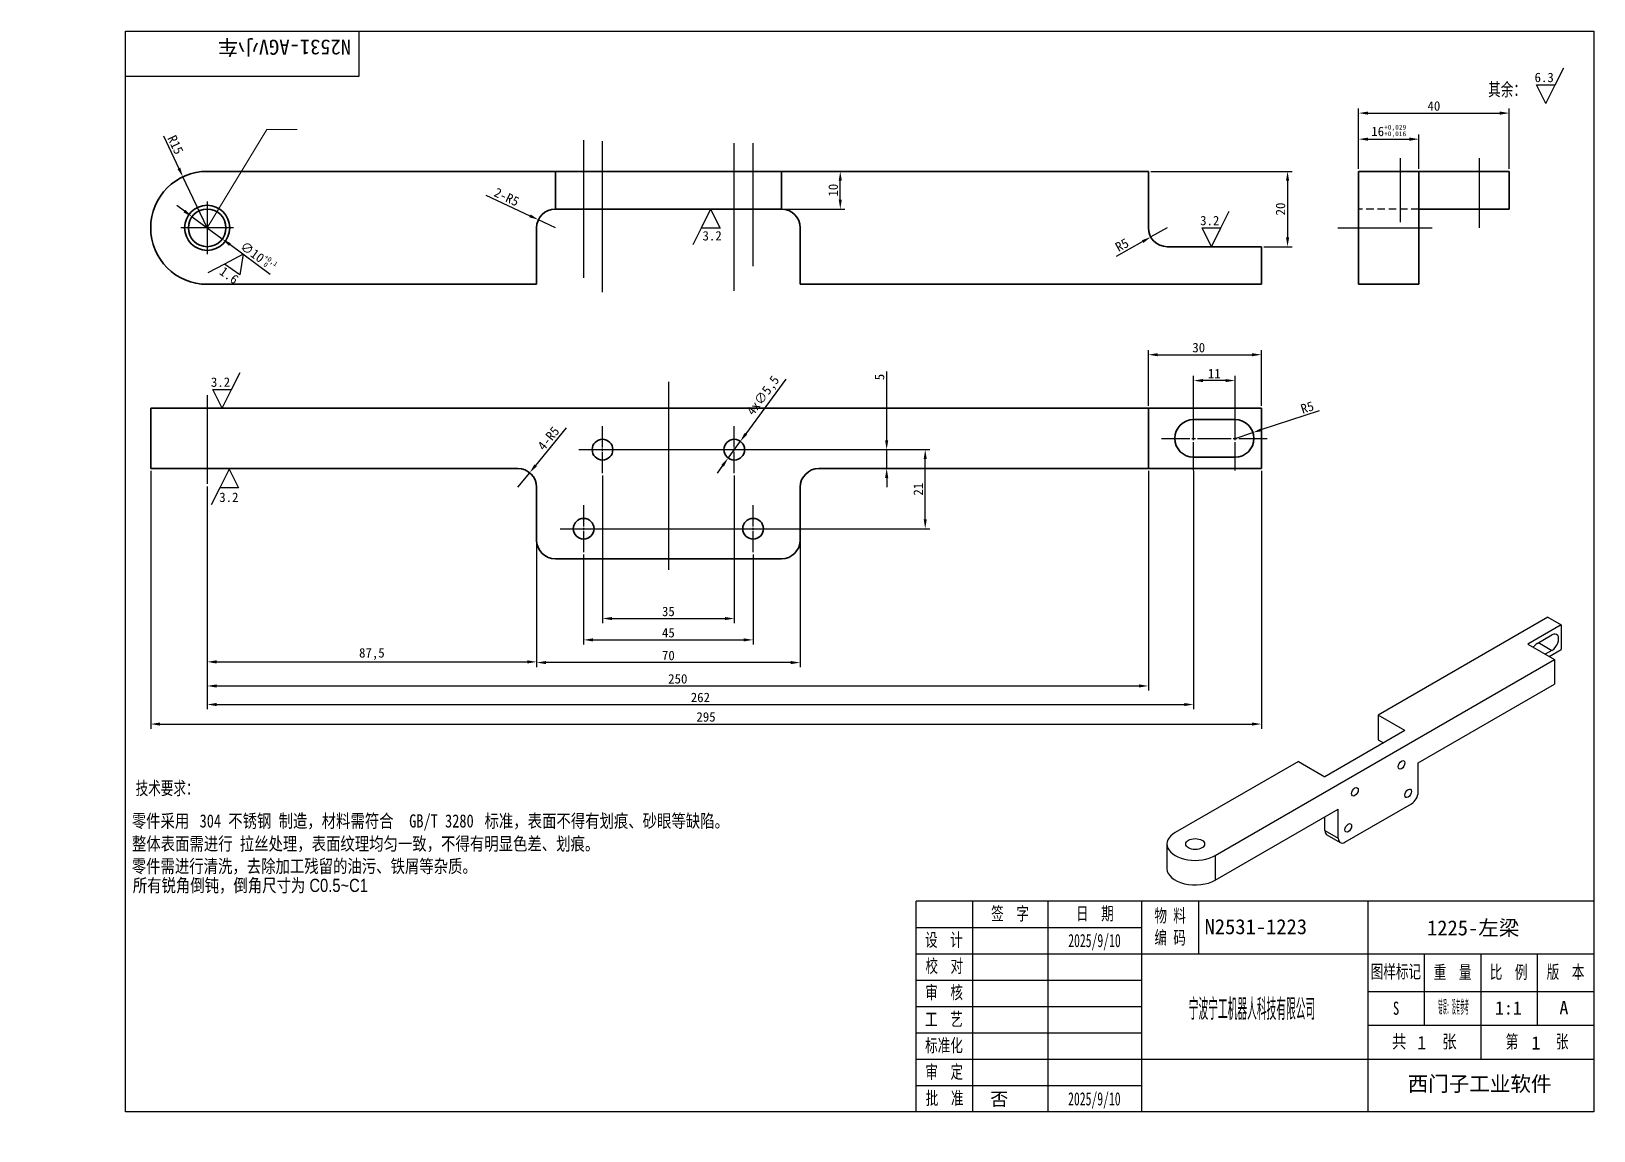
# Model space of a CAD drawing. Header units: millimetres. Extents: x 0 to 415, y 0 to 292.
import ezdxf
from ezdxf import colors
from ezdxf.entities.mleader import LeaderData, LeaderLine
from ezdxf.lldxf.tags import DXFTag
from ezdxf.math import Vec2, Vec3

# ---------------------------------------------------------------- set-up
doc = ezdxf.new("R2010")
doc.units = ezdxf.units.MM
doc.linetypes.add('JIS_02_2.0', pattern=[3, 2, -1])
for name, color, linetype in [('1225-左梁', 7, 'Continuous'), ('Default', 7, 'Continuous'), ('图框', 7, 'Continuous'), ('标注', 7, 'Continuous')]:
    doc.layers.add(name, color=color, linetype=linetype)
doc.styles.add('MtXpl_', font='SimSun.ttf')
doc.styles.add('SEACAD_Arial', font='arial.ttf', dxfattribs={"width": 0.8})
tags = doc.linetypes.add('CENTER2', pattern=[28.575, 19.05, -3.175, 3.175, -3.175]).pattern_tags.tags
tags[10:11] = [DXFTag(74, 4), DXFTag(75, 0), DXFTag(340, '0'), DXFTag(46, 0.0), DXFTag(50, 0.0), DXFTag(44, 0.0), DXFTag(45, 0.0)]
tags[8:9] = [DXFTag(74, 4), DXFTag(75, 0), DXFTag(340, '0'), DXFTag(46, 0.0), DXFTag(50, 0.0), DXFTag(44, 0.0), DXFTag(45, 0.0)]
tags[6:7] = [DXFTag(74, 4), DXFTag(75, 0), DXFTag(340, '0'), DXFTag(46, 0.0), DXFTag(50, 0.0), DXFTag(44, 0.0), DXFTag(45, 0.0)]
tags[4:5] = [DXFTag(74, 4), DXFTag(75, 0), DXFTag(340, '0'), DXFTag(46, 0.0), DXFTag(50, 0.0), DXFTag(44, 0.0), DXFTag(45, 0.0)]
doc.dimstyles.new('ISO-25', dxfattribs={"dimtxt": 2.5, "dimasz": 2.5, "dimexe": 1.25, "dimexo": 0.625, "dimtad": 1, "dimtxsty": 'Standard', "dimcen": 2.5, "dimadec": 0, "dimazin": 0, "dimtfac": 1, "dimtmove": 0, "dimatfit": 3, "dimfxl": 1, "dimarcsym": 0})

msp = doc.modelspace()

# ---------------------------------------------------------------- texts
at = {"color": 40, "true_color": 0xf8d731, "style": 'MtXpl_', "width": 0.8}
for s, p in [('零件采用 ', (26.691, 80.532)), ('304 ', (44.711, 80.532)), ('不锈钢 制造，材料需符合 ', (52.325, 80.532)), ('GB/T 3280 ', (100.378, 80.532)), ('标准，表面不得有划痕、砂眼等缺陷。', (120.381, 80.532)), ('整体表面需进行 拉丝处理，表面纹理均匀一致，不得有明显色差、划痕。', (26.744, 74.473)), ('零件需进行清洗，去除加工残留的油污、铁屑等杂质。', (26.691, 68.513))]:
    msp.add_text(s, height=3.5, dxfattribs=at).set_placement(p)
at = {"color": 40, "true_color": 0xf8d731, "insert": (26.964, 66.915), "char_height": 3.5, "width": 82.64748, "attachment_point": 1, "style": 'SEACAD_Arial'}
msp.add_mtext('所有锐角倒钝，倒角尺寸为 C0.5~C1', dxfattribs=at)
at = {"layer": 'Default', "color": 4, "linetype": 'JIS_02_2.0', "style": 'MtXpl_', "width": 0.7}
msp.add_text('其余：', height=3.5, dxfattribs=at).set_placement((386.955, 274.784))
at = {"layer": 'Default', "insert": (27.725, 92.723), "char_height": 3.5, "width": 19.56302, "attachment_point": 1, "style": 'SEACAD_Arial'}
msp.add_mtext('{\\f宋体|b0||i0||c0|p34;\\C7;\\H3.5;\\W0.7;技术要求：}', dxfattribs=at)
at = {"layer": '图框', "char_height": 3.5, "attachment_point": 5, "style": 'SEACAD_Arial'}
for s, insert, width in [('{\\f宋体|b0||i0||c0|p34;\\C7;\\H3.5;\\W0.7;签  字}', (259.965, 57.483), 19.96692), ('{\\f宋体|b0||i0||c0|p34;\\C7;\\H3.5;\\W0.7;日  期}', (282.498, 57.505), 25.04697), ('{\\f宋体|b0||i0||c0|p34;\\C7;\\H3.5;\\W0.7;物 料\\P}{\\f宋体|b0||i0||c0|p34;\\C7;\\H3.5;\\W0.7;编 码\\P}', (302.501, 54.027), 14.97053), ('{\\f宋体|b0||i0||c0|p34;\\C7;\\H3.5;\\W0.7;设  计}', (242.404, 50.493), 14.85119), ('{\\f宋体|b0||i0||c0|p34;\\C7;\\H3.5;\\W0.7;校  对}', (242.505, 43.562), 14.89547), ('{\\f宋体|b0||i0||c0|p34;\\C7;\\H3.5;\\W0.7;图样标记}', (362.443, 42.088), 14.83009), ('{\\f宋体|b0||i0||c0|p34;\\C7;\\H3.5;\\W0.7;重  量}', (377.504, 41.971), 14.90958), ('{\\f宋体|b0||i0||c0|p34;\\C7;\\H3.5;\\W0.7;比  例}', (392.387, 41.943), 14.95366), ('{\\f宋体|b0||i0||c0|p34;\\C7;\\H3.5;\\W0.7;版  本}', (407.496, 41.999), 15.0267), ('{\\f宋体|b0||i0||c0|p34;\\C7;\\H3.5;\\W0.7;审  核}', (242.466, 36.557), 14.97417), ('{\\f宋体|b0||i0||c0|p34;\\C7;\\H3.5;\\W0.7;S}', (362.499, 32.501), 14.99928), ('{\\f宋体|b0||i0||c0|p34;\\C7;\\H3.5;\\W0.7;工  艺}', (242.404, 29.474), 14.85119), ('{\\f宋体|b0||i0||c0|p34;\\C7;\\H3.5;\\W0.7;标准化}', (242.422, 22.476), 14.8165), ('{\\f宋体|b0||i0||c0|p34;\\C7;\\H3.5;\\W0.8;共     张}', (369.995, 23.503), 29.99971), ('{\\f宋体|b0||i0||c0|p34;\\C7;\\H3.5;\\W0.7;第      张}', (399.952, 23.47), 29.90382), ('{\\f宋体|b0||i0||c0|p34;\\C7;\\H3.5;\\W0.7;审  定}', (242.483, 15.442), 14.93948), ('{\\f宋体|b0||i0||c0|p34;\\C7;\\H3.5;\\W0.7;批  准}', (242.58, 8.472), 14.9364)]:
    msp.add_mtext(s, dxfattribs=dict(at, insert=insert, width=width))
at = {"layer": '图框', "insert": (384.684, 12.256), "char_height": 4, "width": 65.80738, "attachment_point": 5}
msp.add_mtext('{\\f宋体|b1||i0||c0|p34;\\C7;\\H4.;\\W1.;西门子工业软件}', dxfattribs=at)
at = {"layer": '标注', "color": 4}
for s, p in [('6.3', (399.281, 278.497)), ('3.2', (310.456, 240.471)), ('3.2', (178.29, 236.435)), ('3.2', (47.72, 197.571)), ('3.2', (49.936, 166.985))]:
    msp.add_text(s, height=2.5, dxfattribs=at).set_placement(p)
msp.add_text('1.6', height=2.5, rotation=324.5341, dxfattribs=at).set_placement((49.755, 227.648))

# ---------------------------------------------------------------- blocks, each defined once
blk = doc.blocks.new('SE1')
at = {"layer": '1225-左梁', "color": 7, "linetype": 'Continuous', "lineweight": 30}
for p, q in [((352.55, 219.53), (368.55, 219.53)), ((352.55, 219.53), (352.55, 189.53)), ((387.55, 219.53), (368.55, 219.53)), ((368.55, 189.53), (368.55, 219.53)), ((387.55, 219.53), (392.55, 219.53)), ((392.55, 219.53), (392.55, 209.53)), ((387.55, 209.53), (368.55, 209.53)), ((392.55, 209.53), (387.55, 209.53)), ((368.55, 189.53), (352.55, 189.53))]:
    blk.add_line(p, q, dxfattribs=at)
blk = doc.blocks.new('SE3')
at = {"layer": '1225-左梁', "color": 7, "linetype": 'Continuous'}
for p, q in [((208.65, 83.83), (163.57, 57.81)), ((208.65, 83.83), (212.19, 81.79)), ((212.19, 81.79), (203.35, 76.69)), ((205.82, 76.89), (209.71, 79.14)), ((212.19, 81.79), (212.19, 75.26)), ((203.35, 76.69), (210.42, 72.61)), ((206.18, 77.1), (209.71, 75.06)), ((209.71, 75.06), (207.95, 74.04)), ((209.01, 73.42), (212.19, 75.26)), ((120.26, 20.56), (210.42, 72.61)), ((210.42, 72.61), (210.42, 66.08)), ((174.18, 45.15), (210.42, 66.08)), ((170.65, 53.73), (163.57, 57.81)), ((163.57, 57.81), (163.57, 51.28)), ((170.65, 53.73), (149.43, 41.48)), ((163.57, 51.28), (164.99, 50.46)), ((142.36, 45.56), (109.66, 26.68)), ((142.36, 45.56), (149.43, 41.48)), ((174.18, 37.4), (174.18, 45.15)), ((154.74, 24.13), (172.41, 34.33)), ((120.26, 14.02), (152.97, 32.91)), ((149.43, 27.19), (149.43, 30.86)), ((152.97, 25.15), (152.97, 32.91)), ((149.43, 27.19), (152.97, 25.15)), ((149.95, 26.05), (153.49, 24)), ((107.46, 23.62), (107.46, 17.09)), ((120.26, 20.56), (120.26, 14.02))]:
    blk.add_line(p, q, dxfattribs=at)
for centre, major_axis, start_param, end_param in [((209.71, 77.1), (-1.25, -2.17), 0.785398, 3.926991), ((205.82, 74.85), (1.25, 2.17), 0.785398, 1.428899), ((172.41, 36.38), (-1.25, -2.17), 0.785398, 2.356194), ((114.96, 23.62), (7.5, 0), 2.356194, 5.497787), ((151.2, 28.21), (1.25, 2.17), 2.356194, 3.141593), ((154.74, 26.17), (1.25, 2.17), 2.356194, 3.926991), ((114.96, 17.09), (7.5, 0), 3.141593, 5.497787)]:
    blk.add_ellipse(centre, major_axis=major_axis, ratio=0.57735, start_param=start_param, end_param=end_param, dxfattribs=at)
for centre, major_axis in [((169.76, 44.64), (-0.62, -1.08)), ((157.39, 37.5), (-0.63, -1.08)), ((171.53, 37.09), (-0.62, -1.08)), ((155.62, 27.9), (-0.62, -1.08)), ((114.96, 23.62), (2.5, 0))]:
    blk.add_ellipse(centre, major_axis=major_axis, ratio=0.57735, dxfattribs=at)
blk = doc.blocks.new('_DOT')
at = {"color": 0}
blk.add_line((0, 0), (-1, 0), dxfattribs=at)
at = {"color": 0, "const_width": 0.333}
blk.add_lwpolyline([(-0.1665, 0, 1), (0.1665, 0, 1)], format="xyb", close=True, dxfattribs=at)
blk = doc.blocks.new('*D30')
at = {"color": 0, "lineweight": -2, "transparency": 16777216}
for p, q in [((151.72, 174), (151.72, 134.78)), ((186.72, 174), (186.72, 134.78)), ((154.22, 136.03), (184.22, 136.03))]:
    blk.add_line(p, q, dxfattribs=at)
at = {"color": 0, "transparency": 16777216}
for points in [[(154.22, 136.44), (154.22, 135.61), (151.72, 136.03)], [(184.22, 136.44), (184.22, 135.61), (186.72, 136.03)]]:
    blk.add_solid(points, dxfattribs=at)
at = {"layer": 'Defpoints', "color": 0, "transparency": 16777216}
for p in [(151.72, 174.63), (186.72, 174.63), (186.72, 136.03)]:
    blk.add_point(p, dxfattribs=at)
at = {"color": 0, "transparency": 16777216, "insert": (169.22, 137.9), "char_height": 2.5, "attachment_point": 5}
blk.add_mtext('35', dxfattribs=at)
blk = doc.blocks.new('*D31')
at = {"color": 0, "lineweight": -2, "transparency": 16777216}
for p, q in [((146.72, 153), (146.72, 129.11)), ((191.72, 153), (191.72, 129.11)), ((149.22, 130.36), (189.22, 130.36))]:
    blk.add_line(p, q, dxfattribs=at)
at = {"color": 0, "transparency": 16777216}
for points in [[(149.22, 130.78), (149.22, 129.95), (146.72, 130.36)], [(189.22, 130.78), (189.22, 129.95), (191.72, 130.36)]]:
    blk.add_solid(points, dxfattribs=at)
at = {"layer": 'Defpoints', "color": 0, "transparency": 16777216}
for p in [(146.72, 153.63), (191.72, 153.63), (191.72, 130.36)]:
    blk.add_point(p, dxfattribs=at)
at = {"color": 0, "transparency": 16777216, "insert": (169.22, 132.24), "char_height": 2.5, "attachment_point": 5}
blk.add_mtext('45', dxfattribs=at)
blk = doc.blocks.new('*D32')
at = {"color": 0, "lineweight": -2, "transparency": 16777216}
for p, q in [((227.2, 183.38), (227.2, 201.62)), ((190.85, 180.88), (228.45, 180.88)), ((227.2, 175.88), (227.2, 180.88)), ((209.85, 175.88), (228.45, 175.88)), ((227.2, 173.38), (227.2, 170.88))]:
    blk.add_line(p, q, dxfattribs=at)
at = {"color": 0, "transparency": 16777216}
for points in [[(226.78, 183.38), (227.62, 183.38), (227.2, 180.88)], [(226.78, 173.38), (227.62, 173.38), (227.2, 175.88)]]:
    blk.add_solid(points, dxfattribs=at)
at = {"layer": 'Defpoints', "color": 0, "transparency": 16777216}
for p in [(190.22, 180.88), (209.22, 175.88), (227.2, 175.88)]:
    blk.add_point(p, dxfattribs=at)
at = {"color": 0, "transparency": 16777216, "insert": (225.33, 200.16), "char_height": 2.5, "attachment_point": 5, "rotation": 90}
blk.add_mtext('5', dxfattribs=at)
blk = doc.blocks.new('*D33')
at = {"color": 0, "lineweight": -2, "transparency": 16777216}
for p, q in [((352.55, 255.42), (352.55, 264.59)), ((355.05, 263.34), (366.05, 263.34)), ((368.55, 255.42), (368.55, 264.59))]:
    blk.add_line(p, q, dxfattribs=at)
at = {"color": 0, "transparency": 16777216}
for points in [[(355.05, 263.76), (355.05, 262.92), (352.55, 263.34)], [(366.05, 263.76), (366.05, 262.92), (368.55, 263.34)]]:
    blk.add_solid(points, dxfattribs=at)
at = {"layer": 'Defpoints', "color": 0, "transparency": 16777216}
for p in [(368.55, 263.34), (352.55, 254.79), (368.55, 254.79)]:
    blk.add_point(p, dxfattribs=at)
at = {"color": 0, "transparency": 16777216, "insert": (360.55, 265.63), "char_height": 2.5, "attachment_point": 5}
blk.add_mtext('16{\\H1.25;\\S+0,029^ +0,016;}', dxfattribs=at)
blk = doc.blocks.new('*D34')
at = {"color": 0, "lineweight": -2, "transparency": 16777216}
for p, q in [((352.55, 255.42), (352.55, 271.51)), ((355.05, 270.26), (390.05, 270.26)), ((392.55, 255.42), (392.55, 271.51))]:
    blk.add_line(p, q, dxfattribs=at)
at = {"color": 0, "transparency": 16777216}
for points in [[(355.05, 270.68), (355.05, 269.84), (352.55, 270.26)], [(390.05, 270.68), (390.05, 269.84), (392.55, 270.26)]]:
    blk.add_solid(points, dxfattribs=at)
at = {"layer": 'Defpoints', "color": 0, "transparency": 16777216}
for p in [(392.55, 270.26), (352.55, 254.79), (392.55, 254.79)]:
    blk.add_point(p, dxfattribs=at)
at = {"color": 0, "transparency": 16777216, "insert": (372.55, 272.14), "char_height": 2.5, "attachment_point": 5}
blk.add_mtext('40', dxfattribs=at)
blk = doc.blocks.new('*D35')
at = {"color": 0, "lineweight": -2, "transparency": 16777216}
for p, q in [((189.85, 180.88), (238.69, 180.88)), ((237.44, 162.38), (237.44, 178.38)), ((195.85, 159.88), (238.69, 159.88))]:
    blk.add_line(p, q, dxfattribs=at)
at = {"color": 0, "transparency": 16777216}
for points in [[(237.02, 178.38), (237.86, 178.38), (237.44, 180.88)], [(237.02, 162.38), (237.86, 162.38), (237.44, 159.88)]]:
    blk.add_solid(points, dxfattribs=at)
at = {"layer": 'Defpoints', "color": 0, "transparency": 16777216}
for p in [(189.22, 180.88), (237.44, 180.88), (195.22, 159.88)]:
    blk.add_point(p, dxfattribs=at)
at = {"color": 0, "transparency": 16777216, "insert": (235.57, 170.38), "char_height": 2.5, "attachment_point": 5, "rotation": 90}
blk.add_mtext('21', dxfattribs=at)
blk = doc.blocks.new('*D36')
at = {"color": 0, "lineweight": -2, "transparency": 16777216}
for p, q in [((200.43, 199.59), (189.83, 185.11)), ((185.1, 178.66), (188.35, 183.1)), ((183.62, 176.65), (182.14, 174.63))]:
    blk.add_line(p, q, dxfattribs=at)
at = {"color": 0, "transparency": 16777216}
for points in [[(189.49, 185.36), (190.16, 184.87), (188.35, 183.1)], [(183.29, 176.89), (183.96, 176.4), (185.1, 178.66)]]:
    blk.add_solid(points, dxfattribs=at)
at = {"layer": 'Defpoints', "color": 0, "transparency": 16777216}
for p in [(188.35, 183.1), (185.1, 178.66)]:
    blk.add_point(p, dxfattribs=at)
at = {"color": 0, "transparency": 16777216, "insert": (194.57, 195.11), "char_height": 2.5, "attachment_point": 5, "rotation": 53.7695}
blk.add_mtext('4x∅5,5', dxfattribs=at)
blk = doc.blocks.new('*D37')
at = {"color": 0, "lineweight": -2, "transparency": 16777216}
for p, q in [((199.85, 254.79), (216.12, 254.79)), ((214.87, 247.29), (214.87, 252.29)), ((199.85, 244.79), (216.12, 244.79))]:
    blk.add_line(p, q, dxfattribs=at)
at = {"color": 0, "transparency": 16777216}
for points in [[(214.46, 252.29), (215.29, 252.29), (214.87, 254.79)], [(214.46, 247.29), (215.29, 247.29), (214.87, 244.79)]]:
    blk.add_solid(points, dxfattribs=at)
at = {"layer": 'Defpoints', "color": 0, "transparency": 16777216}
for p in [(199.22, 254.79), (214.87, 254.79), (199.22, 244.79)]:
    blk.add_point(p, dxfattribs=at)
at = {"color": 0, "transparency": 16777216, "insert": (213, 249.79), "char_height": 2.5, "attachment_point": 5, "rotation": 90}
blk.add_mtext('10', dxfattribs=at)
blk = doc.blocks.new('*D38')
at = {"color": 0, "lineweight": -2, "transparency": 16777216}
for p, q in [((40.68, 244.24), (38.67, 245.72)), ((42.7, 242.75), (50.75, 236.83)), ((63.5, 227.44), (52.76, 235.34))]:
    blk.add_line(p, q, dxfattribs=at)
at = {"color": 0, "transparency": 16777216}
for points in [[(40.93, 244.57), (40.44, 243.9), (42.7, 242.75)], [(53.01, 235.68), (52.52, 235.01), (50.75, 236.83)]]:
    blk.add_solid(points, dxfattribs=at)
at = {"layer": 'Defpoints', "color": 0, "transparency": 16777216}
for p in [(42.7, 242.75), (50.75, 236.83)]:
    blk.add_point(p, dxfattribs=at)
at = {"color": 0, "transparency": 16777216, "insert": (60.44, 232.41), "char_height": 2.5, "attachment_point": 5, "rotation": 323.6436}
blk.add_mtext('∅10{\\H1.25;\\S+0,1^  0;}', dxfattribs=at)
blk = doc.blocks.new('*D39')
at = {"color": 0, "lineweight": -2, "transparency": 16777216}
for p, q in [((35.09, 264.25), (39.21, 255.59)), ((46.72, 239.79), (40.28, 253.34))]:
    blk.add_line(p, q, dxfattribs=at)
at = {"color": 0, "transparency": 16777216}
blk.add_solid([(39.58, 255.77), (38.83, 255.41), (40.28, 253.34)], dxfattribs=at)
at = {"layer": 'Defpoints', "color": 0, "transparency": 16777216}
for p in [(40.28, 253.34), (46.72, 239.79)]:
    blk.add_point(p, dxfattribs=at)
at = {"color": 0, "transparency": 16777216, "insert": (38.3, 261.85), "char_height": 2.5, "attachment_point": 5, "rotation": 295.4423}
blk.add_mtext('R15', dxfattribs=at)
blk = doc.blocks.new('*D40')
at = {"color": 0, "lineweight": -2, "transparency": 16777216}
for p, q in [((31.72, 175.25), (31.72, 106.76)), ((326.72, 175.25), (326.72, 106.76)), ((34.22, 108.01), (324.22, 108.01))]:
    blk.add_line(p, q, dxfattribs=at)
at = {"color": 0, "transparency": 16777216}
for points in [[(34.22, 108.43), (34.22, 107.59), (31.72, 108.01)], [(324.22, 108.43), (324.22, 107.59), (326.72, 108.01)]]:
    blk.add_solid(points, dxfattribs=at)
at = {"layer": 'Defpoints', "color": 0, "transparency": 16777216}
for p in [(31.72, 175.88), (326.72, 175.88), (326.72, 108.01)]:
    blk.add_point(p, dxfattribs=at)
at = {"color": 0, "transparency": 16777216, "insert": (179.22, 109.89), "char_height": 2.5, "attachment_point": 5}
blk.add_mtext('295', dxfattribs=at)
blk = doc.blocks.new('*D41')
at = {"color": 0, "lineweight": -2, "transparency": 16777216}
for p, q in [((46.72, 171.14), (46.72, 123.27)), ((134.22, 156.25), (134.22, 123.27)), ((49.22, 124.52), (131.72, 124.52))]:
    blk.add_line(p, q, dxfattribs=at)
at = {"color": 0, "lineweight": 30, "transparency": 16777216}
for points in [[(49.22, 124.94), (49.22, 124.1), (46.72, 124.52)], [(131.72, 124.94), (131.72, 124.1), (134.22, 124.52)]]:
    blk.add_solid(points, dxfattribs=at)
at = {"layer": 'Defpoints', "color": 0, "lineweight": 30, "transparency": 16777216}
for p in [(46.72, 171.76), (134.22, 156.88), (134.22, 124.52)]:
    blk.add_point(p, dxfattribs=at)
at = {"color": 0, "transparency": 16777216, "insert": (90.47, 126.6), "char_height": 2.5, "attachment_point": 5}
blk.add_mtext('87,5', dxfattribs=at)
blk = doc.blocks.new('*D42')
at = {"color": 0, "lineweight": -2, "transparency": 16777216}
for p, q in [((342.06, 191.15), (326.86, 186.2)), ((319.72, 183.88), (324.48, 185.43))]:
    blk.add_line(p, q, dxfattribs=at)
at = {"color": 0, "transparency": 16777216}
blk.add_solid([(326.73, 186.6), (326.99, 185.8), (324.48, 185.43)], dxfattribs=at)
at = {"layer": 'Defpoints', "color": 0, "transparency": 16777216}
for p in [(319.72, 183.88), (324.48, 185.43)]:
    blk.add_point(p, dxfattribs=at)
at = {"color": 0, "transparency": 16777216, "insert": (338.91, 192.09), "char_height": 2.5, "attachment_point": 5, "rotation": 18.0207}
blk.add_mtext('R5', dxfattribs=at)
blk = doc.blocks.new('*D43')
at = {"color": 0, "lineweight": -2, "transparency": 16777216}
for p, q in [((308.72, 184.5), (308.72, 200.48)), ((317.22, 199.23), (311.22, 199.23)), ((319.72, 184.5), (319.72, 200.48))]:
    blk.add_line(p, q, dxfattribs=at)
at = {"color": 0, "transparency": 16777216}
for points in [[(311.22, 199.64), (311.22, 198.81), (308.72, 199.23)], [(317.22, 199.64), (317.22, 198.81), (319.72, 199.23)]]:
    blk.add_solid(points, dxfattribs=at)
at = {"layer": 'Defpoints', "color": 0, "transparency": 16777216}
for p in [(308.72, 199.23), (308.72, 183.88), (319.72, 183.88)]:
    blk.add_point(p, dxfattribs=at)
at = {"color": 0, "transparency": 16777216, "insert": (314.22, 201.1), "char_height": 2.5, "attachment_point": 5}
blk.add_mtext('11', dxfattribs=at)
blk = doc.blocks.new('*D44')
at = {"color": 0, "lineweight": -2, "transparency": 16777216}
for p, q in [((297.35, 254.79), (334.93, 254.79)), ((333.68, 252.29), (333.68, 237.29)), ((327.35, 234.79), (334.93, 234.79))]:
    blk.add_line(p, q, dxfattribs=at)
at = {"color": 0, "transparency": 16777216}
for points in [[(333.26, 252.29), (334.1, 252.29), (333.68, 254.79)], [(333.26, 237.29), (334.1, 237.29), (333.68, 234.79)]]:
    blk.add_solid(points, dxfattribs=at)
at = {"layer": 'Defpoints', "color": 0, "transparency": 16777216}
for p in [(296.72, 254.79), (326.72, 234.79), (333.68, 234.79)]:
    blk.add_point(p, dxfattribs=at)
at = {"color": 0, "transparency": 16777216, "insert": (331.81, 244.79), "char_height": 2.5, "attachment_point": 5, "rotation": 90}
blk.add_mtext('20', dxfattribs=at)
blk = doc.blocks.new('*D45')
at = {"color": 0, "lineweight": -2, "transparency": 16777216}
for p, q in [((134.22, 156.25), (134.22, 123.09)), ((204.22, 156.25), (204.22, 123.09)), ((201.72, 124.34), (136.72, 124.34))]:
    blk.add_line(p, q, dxfattribs=at)
at = {"color": 0, "lineweight": 30, "transparency": 16777216}
for points in [[(136.72, 124.75), (136.72, 123.92), (134.22, 124.34)], [(201.72, 124.75), (201.72, 123.92), (204.22, 124.34)]]:
    blk.add_solid(points, dxfattribs=at)
at = {"layer": 'Defpoints', "color": 0, "lineweight": 30, "transparency": 16777216}
for p in [(134.22, 156.88), (204.22, 156.88), (134.22, 124.34)]:
    blk.add_point(p, dxfattribs=at)
at = {"color": 0, "transparency": 16777216, "insert": (169.22, 126.21), "char_height": 2.5, "attachment_point": 5}
blk.add_mtext('70', dxfattribs=at)
blk = doc.blocks.new('*D46')
at = {"color": 0, "lineweight": -2, "transparency": 16777216}
for p, q in [((296.72, 192.5), (296.72, 207.34)), ((299.22, 206.09), (324.22, 206.09)), ((326.72, 192.5), (326.72, 207.34))]:
    blk.add_line(p, q, dxfattribs=at)
at = {"color": 0, "transparency": 16777216}
for points in [[(299.22, 206.51), (299.22, 205.68), (296.72, 206.09)], [(324.22, 206.51), (324.22, 205.68), (326.72, 206.09)]]:
    blk.add_solid(points, dxfattribs=at)
at = {"layer": 'Defpoints', "color": 0, "transparency": 16777216}
for p in [(326.72, 206.09), (296.72, 191.88), (326.72, 191.88)]:
    blk.add_point(p, dxfattribs=at)
at = {"color": 0, "lineweight": 20, "transparency": 16777216, "insert": (310.08, 207.97), "char_height": 2.5, "attachment_point": 5}
blk.add_mtext('30', dxfattribs=at)
blk = doc.blocks.new('*U47')
at = {"color": 0, "linetype": 'CENTER2', "transparency": 16777216}
for p, q in [((0, 1), (0, 8.5)), ((-8.5, 0), (-1, 0)), ((1, 0), (8.5, 0)), ((0, -8.5), (0, -1))]:
    blk.add_line(p, q, dxfattribs=at)
at = {"color": 0, "linetype": 'Continuous', "transparency": 16777216}
for p, q in [((-0.5, 0), (0.5, 0)), ((0, -0.5), (0, 0.5))]:
    blk.add_line(p, q, dxfattribs=at)
blk = doc.blocks.new('*U48')
at = {"color": 0, "linetype": 'CENTER2', "transparency": 16777216}
for p, q in [((0, 1), (0, 8.5)), ((-8.5, 0), (-1, 0)), ((1, 0), (8.5, 0)), ((0, -8.5), (0, -1))]:
    blk.add_line(p, q, dxfattribs=at)
at = {"color": 0, "linetype": 'Continuous', "transparency": 16777216}
for p, q in [((-0.5, 0), (0.5, 0)), ((0, -0.5), (0, 0.5))]:
    blk.add_line(p, q, dxfattribs=at)
blk = doc.blocks.new('*U49')
at = {"color": 0, "linetype": 'CENTER2', "transparency": 16777216}
for p, q in [((0, 0.55), (0, 6.25)), ((-6.25, 0), (-0.55, 0)), ((0.55, 0), (6.25, 0)), ((0, -6.25), (0, -0.55))]:
    blk.add_line(p, q, dxfattribs=at)
at = {"color": 0, "linetype": 'Continuous', "transparency": 16777216}
for p, q in [((-0.275, 0), (0.275, 0)), ((0, -0.275), (0, 0.275))]:
    blk.add_line(p, q, dxfattribs=at)
blk = doc.blocks.new('*U50')
at = {"color": 0, "linetype": 'CENTER2', "transparency": 16777216}
for p, q in [((0, 0.55), (0, 6.25)), ((-6.25, 0), (-0.55, 0)), ((0.55, 0), (6.25, 0)), ((0, -6.25), (0, -0.55))]:
    blk.add_line(p, q, dxfattribs=at)
at = {"color": 0, "linetype": 'Continuous', "transparency": 16777216}
for p, q in [((-0.275, 0), (0.275, 0)), ((0, -0.275), (0, 0.275))]:
    blk.add_line(p, q, dxfattribs=at)
blk = doc.blocks.new('*U51')
at = {"color": 0, "linetype": 'CENTER2', "transparency": 16777216}
for p, q in [((0, 0.55), (0, 6.25)), ((-6.25, 0), (-0.55, 0)), ((0.55, 0), (6.25, 0)), ((0, -6.25), (0, -0.55))]:
    blk.add_line(p, q, dxfattribs=at)
at = {"color": 0, "linetype": 'Continuous', "transparency": 16777216}
for p, q in [((-0.275, 0), (0.275, 0)), ((0, -0.275), (0, 0.275))]:
    blk.add_line(p, q, dxfattribs=at)
blk = doc.blocks.new('*U52')
at = {"color": 0, "linetype": 'CENTER2', "transparency": 16777216}
for p, q in [((0, 0.55), (0, 6.25)), ((-6.25, 0), (-0.55, 0)), ((0.55, 0), (6.25, 0)), ((0, -6.25), (0, -0.55))]:
    blk.add_line(p, q, dxfattribs=at)
at = {"color": 0, "linetype": 'Continuous', "transparency": 16777216}
for p, q in [((-0.275, 0), (0.275, 0)), ((0, -0.275), (0, 0.275))]:
    blk.add_line(p, q, dxfattribs=at)
blk = doc.blocks.new('*D54')
at = {"color": 0, "lineweight": -2, "transparency": 16777216}
for p, q in [((296.72, 175.25), (296.72, 116.88)), ((46.72, 171.14), (46.72, 116.88)), ((49.22, 118.13), (294.22, 118.13))]:
    blk.add_line(p, q, dxfattribs=at)
at = {"color": 0, "transparency": 16777216}
for points in [[(49.22, 118.54), (49.22, 117.71), (46.72, 118.13)], [(294.22, 118.54), (294.22, 117.71), (296.72, 118.13)]]:
    blk.add_solid(points, dxfattribs=at)
at = {"layer": 'Defpoints', "color": 0, "transparency": 16777216}
for p in [(296.72, 175.88), (46.72, 171.76), (296.72, 118.13)]:
    blk.add_point(p, dxfattribs=at)
at = {"color": 0, "transparency": 16777216, "insert": (171.72, 120), "char_height": 2.5, "attachment_point": 5}
blk.add_mtext('250', dxfattribs=at)
blk = doc.blocks.new('*D55')
at = {"color": 0, "lineweight": -2, "transparency": 16777216}
for p, q in [((308.72, 175.25), (308.72, 111.94)), ((46.72, 171.14), (46.72, 111.94)), ((49.22, 113.19), (306.22, 113.19))]:
    blk.add_line(p, q, dxfattribs=at)
at = {"color": 0, "transparency": 16777216}
for points in [[(49.22, 113.61), (49.22, 112.78), (46.72, 113.19)], [(306.22, 113.61), (306.22, 112.78), (308.72, 113.19)]]:
    blk.add_solid(points, dxfattribs=at)
at = {"layer": 'Defpoints', "color": 0, "transparency": 16777216}
for p in [(308.72, 175.88), (46.72, 171.76), (308.72, 113.19)]:
    blk.add_point(p, dxfattribs=at)
at = {"color": 0, "transparency": 16777216, "insert": (177.72, 115.07), "char_height": 2.5, "attachment_point": 5}
blk.add_mtext('262', dxfattribs=at)
blk = doc.blocks.new('*D56')
at = {"color": 0, "lineweight": -2, "transparency": 16777216}
for p, q in [((120.76, 248.51), (132.44, 242.99)), ((139.22, 239.79), (134.7, 241.93))]:
    blk.add_line(p, q, dxfattribs=at)
at = {"color": 0, "transparency": 16777216}
blk.add_solid([(132.62, 243.37), (132.26, 242.62), (134.7, 241.93)], dxfattribs=at)
at = {"layer": 'Defpoints', "color": 0, "transparency": 16777216}
for p in [(134.7, 241.93), (139.22, 239.79)]:
    blk.add_point(p, dxfattribs=at)
at = {"color": 0, "transparency": 16777216, "insert": (126.27, 247.98), "char_height": 2.5, "attachment_point": 5, "rotation": 334.7309}
blk.add_mtext('2-R5', dxfattribs=at)
blk = doc.blocks.new('*D57')
at = {"color": 0, "lineweight": -2, "transparency": 16777216}
for p, q in [((301.72, 239.79), (297.36, 237.36)), ((288.26, 232.29), (295.17, 236.14))]:
    blk.add_line(p, q, dxfattribs=at)
at = {"color": 0, "transparency": 16777216}
blk.add_solid([(294.97, 236.5), (295.38, 235.78), (297.36, 237.36)], dxfattribs=at)
at = {"layer": 'Defpoints', "color": 0, "transparency": 16777216}
for p in [(297.36, 237.36), (301.72, 239.79)]:
    blk.add_point(p, dxfattribs=at)
at = {"color": 0, "transparency": 16777216, "insert": (289.71, 235.24), "char_height": 2.5, "attachment_point": 5, "rotation": 29.1227}
blk.add_mtext('R5', dxfattribs=at)
blk = doc.blocks.new('*D58')
at = {"color": 0, "lineweight": -2, "transparency": 16777216}
for p, q in [((142.11, 186.71), (133.96, 176.7)), ((129.22, 170.88), (132.38, 174.76))]:
    blk.add_line(p, q, dxfattribs=at)
at = {"color": 0, "transparency": 16777216}
blk.add_solid([(133.64, 176.96), (134.28, 176.43), (132.38, 174.76)], dxfattribs=at)
at = {"layer": 'Defpoints', "color": 0, "transparency": 16777216}
for p in [(132.38, 174.76), (129.22, 170.88)]:
    blk.add_point(p, dxfattribs=at)
at = {"color": 0, "transparency": 16777216, "insert": (137.37, 183.86), "char_height": 2.5, "attachment_point": 5, "rotation": 50.8495}
blk.add_mtext('4-R5', dxfattribs=at)

# ---------------------------------------------------------------- dimensions: what is measured, and where the dimension line sits
at = {"color": 4}
for base, p1, p2, picture, middle in [((392.546, 270.261), (352.546, 254.791), (392.546, 254.791), '*D34', (372.546, 270.261)), ((326.724, 108.012), (31.724, 175.88), (326.724, 175.88), '*D40', (179.224, 108.012)), ((296.724, 118.126), (46.724, 171.762), (296.724, 175.88), '*D54', (171.724, 118.126)), ((308.724, 113.195), (46.724, 171.762), (308.724, 175.88), '*D55', (177.724, 113.195)), ((134.224, 124.519), (46.724, 171.762), (134.224, 156.88), '*D41', (90.474, 124.519)), ((134.224, 124.337), (204.224, 156.88), (134.224, 156.88), '*D45', (169.224, 124.337))]:
    dim = msp.add_linear_dim(base=base, p1=p1, p2=p2, dimstyle='ISO-25', dxfattribs=at)
    dim.commit()
    dim.dimension.update_dxf_attribs({"geometry": picture, "text_midpoint": middle, "dimtype": 160})
dim = msp.add_linear_dim(base=(368.546, 263.341), p1=(352.546, 254.791), p2=(368.546, 254.791), dimstyle='ISO-25', override={"dimgap": 0.625, "dimtol": 1, "dimlim": 0, "dimtp": 0.029, "dimtm": -0.016, "dimtfac": 0.5, "dimtdec": 3}, dxfattribs=at)
dim.commit()
dim.dimension.update_dxf_attribs({"geometry": '*D33', "text_midpoint": (360.546, 265.633)})
for center, mpoint, picture, middle in [((46.724, 239.791), (40.28, 253.336), '*D39', (38.304, 261.855)), ((301.724, 239.791), (297.356, 237.357), '*D57', (289.71, 235.244))]:
    dim = msp.add_radius_dim(center=center, mpoint=mpoint, dimstyle='ISO-25', dxfattribs=at)
    dim.commit()
    dim.dimension.update_dxf_attribs({"geometry": picture, "text_midpoint": middle})
for base, p1, p2, picture, middle in [((214.873, 254.791), (199.224, 244.791), (199.224, 254.791), '*D37', (212.998, 249.791)), ((333.681, 234.791), (296.724, 254.791), (326.724, 234.791), '*D44', (331.806, 244.791))]:
    dim = msp.add_linear_dim(base=base, p1=p1, p2=p2, angle=90, dimstyle='ISO-25', dxfattribs=at)
    dim.commit()
    dim.dimension.update_dxf_attribs({"geometry": picture, "text_midpoint": middle})
for center, mpoint, text, picture, middle in [((139.224, 239.791), (134.703, 241.925), '2-<>', '*D56', (126.271, 247.978)), ((129.224, 170.88), (132.381, 174.757), '4-<>', '*D58', (137.372, 183.858))]:
    dim = msp.add_radius_dim(center=center, mpoint=mpoint, text=text, dimstyle='ISO-25', dxfattribs=at)
    dim.commit()
    dim.dimension.update_dxf_attribs({"geometry": picture, "text_midpoint": middle})
dim = msp.add_diameter_dim_2p(p1=(42.697, 242.755), p2=(50.751, 236.827), dimstyle='ISO-25', override={"dimgap": 0.625, "dimtol": 1, "dimlim": 0, "dimtp": 0.1, "dimtm": 0, "dimtfac": 0.5}, dxfattribs=at)
dim.commit()
dim.dimension.update_dxf_attribs({"geometry": '*D38', "text_midpoint": (60.437, 232.413)})
at = {"color": 4, "lineweight": 20}
dim = msp.add_linear_dim(base=(326.724, 206.092), p1=(296.724, 191.88), p2=(326.724, 191.88), dimstyle='ISO-25', dxfattribs=at)
dim.commit()
dim.dimension.update_dxf_attribs({"geometry": '*D46', "text_midpoint": (310.081, 206.092), "dimtype": 160})
at = {"color": 4}
dim = msp.add_diameter_dim_2p(p1=(185.099, 178.662), p2=(188.35, 183.098), text='4x<>', dimstyle='ISO-25', dxfattribs=at)
dim.commit()
dim.dimension.update_dxf_attribs({"geometry": '*D36', "text_midpoint": (196.246, 193.875), "dimtype": 163})
for base, p1, p2, angle, override, picture, middle, dimtype in [((227.202, 175.88), (190.224, 180.88), (209.224, 175.88), 90, {"dimgap": 0.625, "dimtol": 0, "dimlim": 0, "dimtp": 0.5, "dimtm": 0.5}, '*D32', (227.202, 200.163), 160), ((186.724, 136.027), (151.724, 174.63), (186.724, 174.63), 0, {"dimtp": 0.05, "dimtm": 0.05}, '*D30', (169.224, 136.027), 161)]:
    dim = msp.add_linear_dim(base=base, p1=p1, p2=p2, angle=angle, dimstyle='ISO-25', override=override, dxfattribs=at)
    dim.commit()
    dim.dimension.update_dxf_attribs({"geometry": picture, "text_midpoint": middle, "dimtype": dimtype})
dim = msp.add_linear_dim(base=(308.724, 199.225), p1=(319.724, 183.88), p2=(308.724, 183.88), dimstyle='ISO-25', dxfattribs=at)
dim.commit()
dim.dimension.update_dxf_attribs({"geometry": '*D43', "text_midpoint": (314.224, 201.1)})
dim = msp.add_radius_dim(center=(319.724, 183.88), mpoint=(324.479, 185.427), dimstyle='ISO-25', dxfattribs=at)
dim.commit()
dim.dimension.update_dxf_attribs({"geometry": '*D42', "text_midpoint": (339.486, 190.309), "dimtype": 164})
dim = msp.add_linear_dim(base=(237.441, 180.88), p1=(195.224, 159.88), p2=(189.224, 180.88), angle=90, dimstyle='ISO-25', override={"dimgap": 0.625, "dimtol": 0, "dimlim": 0, "dimtp": 0.05, "dimtm": 0.05}, dxfattribs=at)
dim.commit()
dim.dimension.update_dxf_attribs({"geometry": '*D35', "text_midpoint": (235.566, 170.38)})
dim = msp.add_linear_dim(base=(191.724, 130.365), p1=(146.724, 153.63), p2=(191.724, 153.63), dimstyle='ISO-25', override={"dimgap": 0.625, "dimtol": 0, "dimlim": 0, "dimtp": 0.05, "dimtm": 0.05}, dxfattribs=at)
dim.commit()
dim.dimension.update_dxf_attribs({"geometry": '*D31', "text_midpoint": (169.224, 130.365), "dimtype": 160})

# ---------------------------------------------------------------- linework, layer by layer
at = {"color": 3, "linetype": 'ByBlock', "lineweight": 20}
msp.add_line((62.598, 265.881), (70.598, 265.881), dxfattribs=at)
at = {"lineweight": 30}
for p, q in [((296.724, 239.791), (296.724, 254.791)), ((134.224, 239.791), (134.224, 224.791)), ((204.224, 239.791), (204.224, 224.791)), ((301.724, 234.791), (301.724, 234.791)), ((296.724, 175.88), (296.724, 191.88)), ((134.224, 170.88), (134.224, 156.88)), ((204.224, 156.88), (204.224, 170.88)), ((194.224, 151.88), (199.224, 151.88))]:
    msp.add_line(p, q, dxfattribs=at)
at = {"linetype": 'JIS_02_2.0'}
msp.add_line((368.546, 244.791), (352.546, 244.791), dxfattribs=at)
at = {"color": 1, "linetype": 'CENTER2'}
msp.add_line((169.224, 198.931), (169.224, 148.922), dxfattribs=at)
for p, q in [((228.452, 175.88), (209.224, 175.88)), ((301.724, 175.88), (296.724, 175.88))]:
    msp.add_line(p, q)
at = {"color": 3, "linetype": 'ByBlock', "lineweight": 20}
msp.add_lwpolyline([(46.724, 239.791), (62.598, 265.881)], dxfattribs=at)
at = {"lineweight": 30}
msp.add_circle((46.724, 239.791), 6, dxfattribs=at)
for centre, start, end in [((139.224, 239.791), 90, 180), ((199.224, 239.791), 0, 90), ((301.724, 239.791), 180, 270), ((129.224, 170.88), 0, 90), ((209.224, 170.88), 90, 180), ((139.224, 156.88), 180, 270), ((199.224, 156.88), 270, 0)]:
    msp.add_arc(centre, 5, start, end, dxfattribs=at)
at = {"layer": '1225-左梁', "lineweight": 30}
for p, q in [((46.724, 254.791), (139.224, 254.791)), ((139.224, 244.791), (139.224, 254.791)), ((144.224, 254.791), (194.224, 254.791)), ((194.224, 254.791), (199.224, 254.791)), ((199.224, 254.791), (199.224, 244.791)), ((199.224, 254.791), (296.724, 254.791)), ((194.224, 244.791), (144.224, 244.791)), ((199.224, 244.791), (194.224, 244.791)), ((301.724, 234.791), (326.724, 234.791)), ((326.724, 234.791), (326.724, 224.791)), ((134.224, 224.791), (46.724, 224.791)), ((326.724, 224.791), (204.224, 224.791))]:
    msp.add_line(p, q, dxfattribs=at)
at = {"layer": '1225-左梁', "color": 7, "linetype": 'Continuous', "lineweight": 30}
for p, q in [((139.224, 254.791), (144.224, 254.791)), ((144.224, 244.791), (139.224, 244.791)), ((46.724, 191.88), (31.724, 191.88)), ((31.724, 191.88), (31.724, 175.88)), ((46.724, 191.88), (301.724, 191.88)), ((326.724, 191.88), (301.724, 191.88)), ((326.724, 191.88), (326.724, 175.88)), ((308.724, 188.88), (319.724, 188.88)), ((319.724, 178.88), (308.724, 178.88)), ((46.724, 175.88), (31.724, 175.88)), ((46.724, 175.88), (129.224, 175.88)), ((209.224, 175.88), (301.724, 175.88)), ((301.724, 175.88), (326.724, 175.88)), ((139.224, 151.88), (194.224, 151.88))]:
    msp.add_line(p, q, dxfattribs=at)
at = {"layer": '1225-左梁', "lineweight": 30}
msp.add_circle((46.724, 239.791), 5, dxfattribs=at)
at = {"layer": '1225-左梁', "color": 7, "linetype": 'Continuous', "lineweight": 30}
for centre in [(151.724, 180.88), (186.724, 180.88), (146.724, 159.88), (191.724, 159.88)]:
    msp.add_circle(centre, 2.75, dxfattribs=at)
at = {"layer": '1225-左梁', "lineweight": 30}
msp.add_arc((46.724, 239.791), 15, 90, 270, dxfattribs=at)
at = {"layer": '1225-左梁', "color": 7, "linetype": 'Continuous', "lineweight": 30}
for centre, start, end in [((308.724, 183.88), 90, 270), ((319.724, 183.88), 270, 90)]:
    msp.add_arc(centre, 5, start, end, dxfattribs=at)
at = {"layer": 'Default', "color": 1, "linetype": 'CENTER2'}
for p, q in [((146.724, 226.506), (146.724, 263.083)), ((151.724, 222.75), (151.724, 262.77)), ((186.724, 223.063), (186.724, 262.3)), ((191.724, 229.636), (191.724, 262.3)), ((363.546, 258.291), (363.546, 241.291)), ((384.546, 258.291), (384.546, 239.768)), ((46.724, 246.791), (46.724, 232.791)), ((53.724, 239.791), (39.724, 239.791)), ((347.012, 239.791), (372.046, 239.791)), ((46.724, 195.38), (46.724, 171.762)), ((148.224, 180.88), (190.224, 180.88)), ((143.224, 159.88), (195.224, 159.88))]:
    msp.add_line(p, q, dxfattribs=at)
at = {"layer": 'Default', "color": 7, "linetype": 'Continuous'}
for p, q in [((384.546, 254.791), (363.546, 254.791)), ((392.546, 254.791), (384.546, 254.791)), ((250, 61), (250, 5)), ((270, 61), (270, 5)), ((310, 61), (310, 47)), ((235, 54), (295, 54)), ((235, 47), (415, 47)), ((385, 47.003), (385, 19)), ((235, 40), (295, 40)), ((355, 28.003), (415, 28.003))]:
    msp.add_line(p, q, dxfattribs=at)
at = {"layer": '图框', "color": 7, "linetype": 'Continuous'}
for p, q in [((25, 5), (25, 292)), ((25, 292), (415, 292)), ((87, 292), (87, 280)), ((415, 292), (415, 5)), ((87, 280), (25, 280)), ((415, 61), (235, 61)), ((235, 5), (235, 61)), ((295, 5), (295, 61)), ((355, 61), (355, 5)), ((235, 5), (235, 54)), ((355, 47), (415, 47)), ((370, 47.003), (370, 28.003)), ((400, 47.003), (400, 28.003)), ((355, 37), (415, 37)), ((235, 33), (295, 33)), ((235, 26), (295, 26)), ((235, 19), (415, 19)), ((235, 12), (295, 12)), ((415, 5), (25, 5))]:
    msp.add_line(p, q, dxfattribs=at)
at = {"layer": '标注', "color": 4}
for p, q in [((404.778, 277.786), (407.014, 282.258)), ((399.778, 277.786), (404.778, 277.786)), ((402.278, 272.786), (399.778, 277.786)), ((402.278, 272.786), (404.778, 277.786)), ((180.44, 244.746), (177.94, 239.746)), ((180.44, 244.746), (182.94, 239.746)), ((315.954, 239.76), (318.19, 244.232)), ((177.94, 239.746), (175.704, 235.274)), ((182.94, 239.746), (177.94, 239.746)), ((310.954, 239.76), (315.954, 239.76)), ((313.454, 234.76), (310.954, 239.76)), ((313.454, 234.76), (315.954, 239.76)), ((56.268, 232.806), (51.331, 230.184)), ((56.268, 232.806), (55.403, 227.283)), ((51.331, 230.184), (46.915, 227.839)), ((55.403, 227.283), (51.331, 230.184)), ((53.217, 196.861), (55.453, 201.333)), ((48.217, 196.861), (53.217, 196.861)), ((50.717, 191.861), (48.217, 196.861)), ((50.717, 191.861), (53.217, 196.861)), ((52.555, 175.729), (50.055, 170.729)), ((52.555, 175.729), (55.055, 170.729)), ((50.055, 170.729), (47.819, 166.256)), ((55.055, 170.729), (50.055, 170.729))]:
    msp.add_line(p, q, dxfattribs=at)

# ---------------------------------------------------------------- block references
at = {"color": 1, "linetype": 'CENTER2'}
for name, p in [('*U47', (308.724, 183.88)), ('*U48', (319.724, 183.88)), ('*U49', (151.724, 180.88)), ('*U51', (186.724, 180.88)), ('*U50', (146.724, 159.88)), ('*U52', (191.724, 159.88))]:
    msp.add_blockref(name, p, dxfattribs=at)
at = {"layer": 'Default', "lineweight": 30}
msp.add_blockref('SE1', (0, 35.263), dxfattribs=at)
at = {"layer": 'Default'}
msp.add_blockref('SE3', (194.186, 52.525), dxfattribs=at)

msp.set_redraw_order([(e.dxf.handle, doc.entitydb.next_handle()) for e in msp.query("TEXT MTEXT ATTDEF DIMENSION ARC_DIMENSION")])  # texts and dimensions are drawn at this point

# ---------------------------------------------------------------- leaders
at = {"layer": '图框', "color": 7, "linetype": 'Continuous'}
ml = msp.add_multileader_mtext('Standard', dxfattribs=at)
ml.set_content('{\\pxsm0.9;\\f宋体|b0||i0||c0|p34;\\W1.;N2531-AGV小车\\P}', color=7)
ml.set_leader_properties()
ml.set_arrow_properties(name='DOT')
ml.build(insert=Vec2(0, 0))
ml.multileader.update_dxf_attribs({"leader_type": 0, "dogleg_length": 0})
ctx = ml.context
ctx.base_point, ctx.landing_gap_size = Vec3(87.678, 288.033), 1.4
ctx.text_align_type = 1
notes = []
notes.append((ctx, [(0, (0, 0, 0), (0, 0), (1, 0), 1, [])]))
ctx.mtext.insert, ctx.mtext.text_direction, ctx.mtext.rotation, ctx.mtext.alignment = Vec3(67.232, 285.743), Vec3(-1, 0), 3.1415927, 2
ml = msp.add_multileader_mtext('Standard', dxfattribs=at)
ml.set_content('{\\pxsm0.9;\\f宋体|b0||i0||c0|p34;\\W1.;1225-左梁\\P}', color=7)
ml.set_leader_properties()
ml.set_arrow_properties(name='DOT')
ml.build(insert=Vec2(0, 0))
ml.multileader.update_dxf_attribs({"leader_type": 0, "dogleg_length": 0})
ctx = ml.context
ctx.base_point, ctx.landing_gap_size = Vec3(368.561, 53.587), 1.4
ctx.text_align_type = 1
notes.append((ctx, [(0, (0, 0, 0), (0, 0), (1, 0), 1, [])]))
ctx.mtext.insert, ctx.mtext.alignment = Vec3(382.973, 55.877), 2
ml = msp.add_multileader_mtext('Standard', dxfattribs=at)
ml.set_content('{\\pxsm0.9;\\f宋体|b0||i0||c0|p34;\\W1.;N2531-1223\\P}', color=7)
ml.set_leader_properties()
ml.set_arrow_properties(name='DOT')
ml.build(insert=Vec2(0, 0))
ml.multileader.update_dxf_attribs({"leader_type": 0, "dogleg_length": 0})
ctx = ml.context
ctx.base_point, ctx.landing_gap_size = Vec3(309.147, 54.198), 1.4
ctx.text_align_type = 1
notes.append((ctx, [(0, (0, 0, 0), (0, 0), (1, 0), 1, [])]))
ctx.mtext.insert, ctx.mtext.alignment = Vec3(325.247, 56.198), 2
ml = msp.add_multileader_mtext('Standard', dxfattribs=at)
ml.set_content('{\\pxsm0.9;\\f宋体|b0||i0||c0|p34;\\W0.6507936508;2025/9/10\\P}', color=7)
ml.set_leader_properties()
ml.set_arrow_properties(name='DOT')
ml.build(insert=Vec2(0, 0))
ml.multileader.update_dxf_attribs({"leader_type": 0, "dogleg_length": 0, "arrow_head_size": 3.5})
ctx = ml.context
ctx.base_point, ctx.char_height, ctx.arrow_head_size, ctx.landing_gap_size = Vec3(273.234, 50.329), 3.5, 3.5, 1.225
ctx.text_align_type = 1
notes.append((ctx, [(0, (0, 0, 0), (0, 0), (1, 0), 1, [])]))
ctx.mtext.insert, ctx.mtext.alignment = Vec3(282.397, 52.264), 2
ml = msp.add_multileader_mtext('Standard', dxfattribs=at)
ml.set_content('{\\pxsm0.9;\\f宋体|b0||i0||c0|p34;\\W0.369086814;宁波宁工机器人科技有限公司\\P}', color=7)
ml.set_leader_properties()
ml.set_arrow_properties(name='DOT')
ml.build(insert=Vec2(0, 0))
ml.multileader.update_dxf_attribs({"leader_type": 0, "dogleg_length": 0, "arrow_head_size": 5})
ctx = ml.context
ctx.base_point, ctx.char_height, ctx.arrow_head_size, ctx.landing_gap_size = Vec3(305.378, 32.091), 5, 5, 1.75
ctx.text_align_type = 1
notes.append((ctx, [(0, (0, 0, 0), (0, 0), (1, 0), 1, [])]))
ctx.mtext.insert, ctx.mtext.alignment = Vec3(324.232, 34.968), 2
ml = msp.add_multileader_mtext('Standard', dxfattribs=at)
ml.set_content('{\\pxsm0.9;\\f宋体|b0||i0||c0|p34;\\W0.231395911; 错误: 没有参考\\P}', color=7)
ml.set_leader_properties()
ml.set_arrow_properties(name='DOT')
ml.build(insert=Vec2(0, 0))
ml.multileader.update_dxf_attribs({"leader_type": 0, "dogleg_length": 0, "arrow_head_size": 3.5})
ctx = ml.context
ctx.base_point, ctx.char_height, ctx.arrow_head_size, ctx.landing_gap_size = Vec3(371.095, 32.672), 3.5, 3.5, 1.225
ctx.text_align_type = 1
notes.append((ctx, [(0, (0, 0, 0), (0, 0), (1, 0), 1, [])]))
ctx.mtext.insert, ctx.mtext.alignment = Vec3(377.416, 34.676), 2
ml = msp.add_multileader_mtext('Standard', dxfattribs=at)
ml.set_content('{\\pxsm0.9;\\f宋体|b0||i0||c0|p34;\\W1.;A\\P}', color=7)
ml.set_leader_properties()
ml.set_arrow_properties(name='DOT')
ml.build(insert=Vec2(0, 0))
ml.multileader.update_dxf_attribs({"leader_type": 0, "dogleg_length": 0, "arrow_head_size": 3.5})
ctx = ml.context
ctx.base_point, ctx.char_height, ctx.arrow_head_size, ctx.landing_gap_size = Vec3(403.89, 32.668), 3.5, 3.5, 1.225
ctx.text_align_type = 1
notes.append((ctx, [(0, (0, 0, 0), (0, 0), (1, 0), 1, [])]))
ctx.mtext.insert, ctx.mtext.alignment = Vec3(407.073, 34.418), 2
ml = msp.add_multileader_mtext('Standard', dxfattribs=at)
ml.set_content('{\\pxsm0.9;\\f宋体|b0||i0||c0|p34;\\W1.;1:1\\P}', color=7)
ml.set_leader_properties()
ml.set_arrow_properties(name='DOT')
ml.build(insert=Vec2(0, 0))
ml.multileader.update_dxf_attribs({"leader_type": 0, "dogleg_length": 0, "arrow_head_size": 3.5})
ctx = ml.context
ctx.base_point, ctx.char_height, ctx.arrow_head_size, ctx.landing_gap_size = Vec3(387.117, 32.614), 3.5, 3.5, 1.225
ctx.text_align_type = 1
notes.append((ctx, [(0, (0, 0, 0), (0, 0), (1, 0), 1, [])]))
ctx.mtext.insert, ctx.mtext.alignment = Vec3(392.332, 34.364), 2
ml = msp.add_multileader_mtext('Standard', dxfattribs=at)
ml.set_content('{\\pxsm0.9;\\f宋体|b0||i0||c0|p34;\\W1.;1\\P}', color=7)
ml.set_leader_properties()
ml.set_arrow_properties(name='DOT')
ml.build(insert=Vec2(0, 0))
ml.multileader.update_dxf_attribs({"leader_type": 0, "dogleg_length": 0, "arrow_head_size": 3.5})
ctx = ml.context
ctx.base_point, ctx.char_height, ctx.arrow_head_size, ctx.landing_gap_size = Vec3(367.073, 23.399), 3.5, 3.5, 1.225
ctx.text_align_type = 2
notes.append((ctx, [(0, (0, 0, 0), (0, 0), (1, 0), 1, [])]))
ctx.mtext.insert, ctx.mtext.alignment = Vec3(370.497, 25.149), 3
ml = msp.add_multileader_mtext('Standard', dxfattribs=at)
ml.set_content('{\\pxsm0.9;\\f宋体|b0||i0||c0|p34;\\W1.;1\\P}', color=7)
ml.set_leader_properties()
ml.set_arrow_properties(name='DOT')
ml.build(insert=Vec2(0, 0))
ml.multileader.update_dxf_attribs({"leader_type": 0, "dogleg_length": 0, "arrow_head_size": 3.5})
ctx = ml.context
ctx.base_point, ctx.char_height, ctx.arrow_head_size, ctx.landing_gap_size = Vec3(396.925, 23.326), 3.5, 3.5, 1.225
ctx.text_align_type = 1
notes.append((ctx, [(0, (0, 0, 0), (0, 0), (1, 0), 1, [])]))
ctx.mtext.insert, ctx.mtext.alignment = Vec3(399.637, 25.076), 2
ml = msp.add_multileader_mtext('Standard', dxfattribs=at)
ml.set_content('{\\pxsm0.9;\\f宋体|b0||i0||c0|p34;\\W0.6507936508;2025/9/10\\P}', color=7)
ml.set_leader_properties()
ml.set_arrow_properties(name='DOT')
ml.build(insert=Vec2(0, 0))
ml.multileader.update_dxf_attribs({"leader_type": 0, "dogleg_length": 0, "arrow_head_size": 3.5})
ctx = ml.context
ctx.base_point, ctx.char_height, ctx.arrow_head_size, ctx.landing_gap_size = Vec3(273.199, 8.289), 3.5, 3.5, 1.225
ctx.text_align_type = 1
notes.append((ctx, [(0, (0, 0, 0), (0, 0), (1, 0), 1, [])]))
ctx.mtext.insert, ctx.mtext.alignment = Vec3(282.361, 10.225), 2
ml = msp.add_multileader_mtext('Standard', dxfattribs=at)
ml.set_content('{\\pxsm0.9;\\f宋体|b0||i0||c0|p34;\\W1.;否\\P}', color=7)
ml.set_leader_properties()
ml.set_arrow_properties(name='DOT')
ml.build(insert=Vec2(0, 0))
ml.multileader.update_dxf_attribs({"leader_type": 0, "dogleg_length": 0, "arrow_head_size": 3.5})
ctx = ml.context
ctx.base_point, ctx.char_height, ctx.arrow_head_size, ctx.landing_gap_size = Vec3(252.954, 8.153), 3.5, 3.5, 1.225
ctx.text_align_type = 1
notes.append((ctx, [(0, (0, 0, 0), (0, 0), (1, 0), 1, [])]))
ctx.mtext.insert, ctx.mtext.alignment = Vec3(257.086, 10.148), 2
for ctx, leaders in notes:
    for number, flags, end, landing, length, lines in leaders:
        leader = LeaderData()
        leader.index, (leader.has_last_leader_line, leader.has_dogleg_vector, leader.attachment_direction) = number, flags
        leader.last_leader_point, leader.dogleg_vector, leader.dogleg_length = Vec3(end), Vec3(landing), length
        for number, points, colour, breaks in lines:
            line = LeaderLine()
            line.index, line.vertices, line.color, line.breaks = number, Vec3.list(points), colors.encode_raw_color(colour), breaks
            leader.lines.append(line)
        ctx.leaders.append(leader)

doc.saveas('drawing.dxf')
